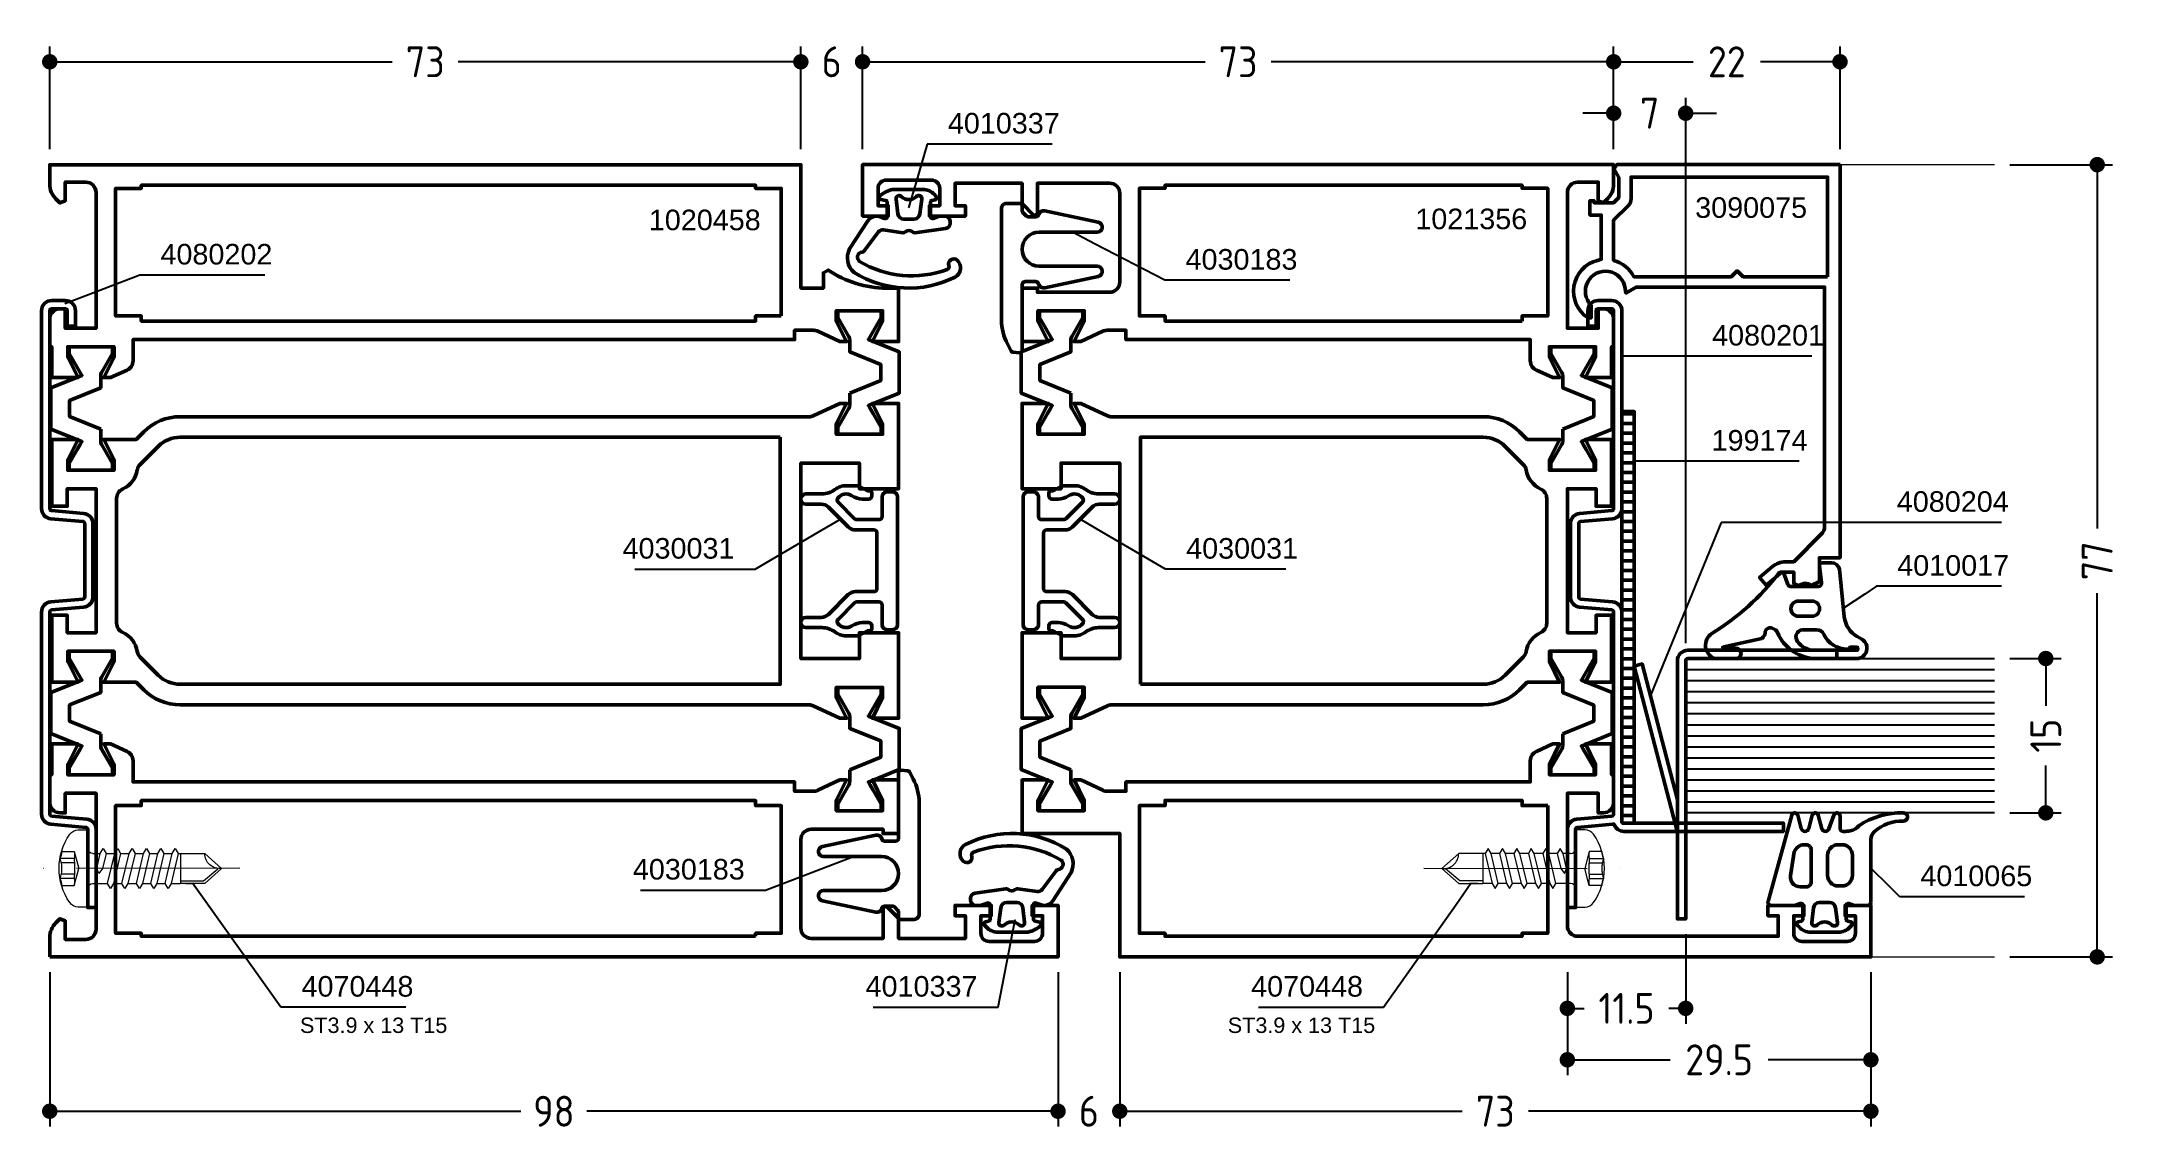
# Model space of a CAD drawing. Header units: millimetres. Extents: x 4 to 206, y 5 to 110.
import ezdxf

# ---------------------------------------------------------------- set-up
doc = ezdxf.new("R2010")
doc.units = ezdxf.units.MM
doc.linetypes.add('CENTER', pattern=[50.8, 31.75, -6.35, 6.35, -6.35])
doc.linetypes.add('HIDDEN', pattern=[9.525, 6.35, -3.175])
for name, color, linetype, lineweight in [('AM_5', 3, 'Continuous', 25), ('AM_C', 50, 'Continuous', 50), ('AM_S', 80, 'Continuous', 50), ('Cent3', 70, 'CENTER', 18), ('CHide4', 10, 'HIDDEN', 13), ('Cont2', 2, 'Continuous', 25), ('Cont3', 70, 'Continuous', 18), ('Cont4', 10, 'Continuous', 13)]:
    doc.layers.add(name, color=color, linetype=linetype, lineweight=lineweight)
doc.styles.add('HBS_DIMTEXTSTYLE', font='isocp.shx')
doc.styles.add('SWISSL', font='swissl.ttf')
doc.dimstyles.new('Konstruktionsschnitt 1-1$0', dxfattribs={"dimscale": 0, "dimtxt": 3, "dimasz": 1.5, "dimexe": 1.5, "dimexo": 1.5, "dimgap": 1.5, "dimtad": 0, "dimdsep": 46, "dimtxsty": 'HBS_DIMTEXTSTYLE', "dimblk": 'PUNKT', "dimcen": 0, "dimclrd": 3, "dimclre": 3, "dimclrt": 2, "dimadec": 1, "dimazin": 2, "dimtfac": 0.7, "dimtofl": 0, "dimtmove": 0, "dimatfit": 3, "dimfxl": 0, "dimtolj": 1, "dimtzin": 0, "dimarcsym": 0})

msp = doc.modelspace()

# ---------------------------------------------------------------- texts
at = {"layer": 'AM_5', "color": 2, "char_height": 2, "attachment_point": 9, "style": 'SWISSL'}
for s, insert in [('3090075', (175.8, 93.301)), ('1020458', (74.1, 92.101)), ('1021356', (148.6, 92.201))]:
    msp.add_mtext(s, dxfattribs=dict(at, insert=insert))

# ---------------------------------------------------------------- blocks, each defined once
blk = doc.blocks.new('WS4070448')
at = {"layer": 'Cent3', "ltscale": 0.5}
blk.add_line((8.05, -14.4), (8.07, 4.66), dxfattribs=at)
at = {"layer": 'CHide4', "ltscale": 0.3}
for p, q in [((7.1, 1.69), (7.1, 3.08)), ((7.51, 1.69), (7.51, 2.97)), ((8.63, 1.69), (8.63, 2.97)), ((9.04, 1.69), (9.04, 3.08))]:
    blk.add_line(p, q, dxfattribs=at)
for points in [[(6.42, 2.92), (6.42, 1.69)], [(9.72, 2.92), (9.72, 1.69)], [(6.42, 1.69), (8.07, 1.25)], [(9.72, 1.69), (8.07, 1.25)]]:
    blk.add_lwpolyline(points, dxfattribs=at)
for centre, radius, start, end in [((6.48, 4.2), 1.28, 267.2848, 298.8872), ((8.07, 5.85), 2.94, 250.6988, 289.3012), ((9.66, 4.2), 1.28, 241.1128, 272.7152), ((6.76, 2.85), 1.21, 253.6643, 286.3357), ((8.07, 11.78), 10.13, 264.4948, 275.5052), ((9.38, 2.85), 1.21, 253.6643, 286.3357)]:
    blk.add_arc(centre, radius, start, end, dxfattribs=at)
at = {"layer": 'Cont4'}
for p, q in [((6.62, -8.64), (6.62, -11)), ((6.62, -8.64), (9.52, -8.64)), ((9.52, -11), (9.52, -8.64)), ((6.62, -11), (8.07, -12.64)), ((8.07, -12.64), (9.52, -11))]:
    blk.add_line(p, q, dxfattribs=at)
blk.add_lwpolyline([(11.39, 2.11, 0.314856), (4.74, 2.11, 0.244912), (4.32, 1.29), (4.32, 0.36), (11.82, 0.36), (11.82, 1.29, 0.244912), (11.39, 2.11, 0.138291)], format="xyb", dxfattribs=at)
for points in [[(6.12, -1.14), (6.62, -1.43), (8.07, -1.08), (8.57, -0.71), (8.07, -0.51), (6.62, -0.85)], [(6.12, -2.54), (6.62, -2.83), (9.52, -2.14), (10.02, -1.85), (9.52, -1.56), (6.62, -2.25)], [(6.12, -3.94), (6.62, -4.23), (9.52, -3.54), (10.02, -3.25), (9.52, -2.96), (6.62, -3.65)], [(6.12, -5.34), (6.62, -5.63), (9.52, -4.94), (10.02, -4.65), (9.52, -4.36), (6.62, -5.05)], [(6.12, -6.74), (6.62, -7.03), (9.52, -6.34), (10.02, -6.05), (9.52, -5.76), (6.62, -6.45)], [(6.12, -8.14), (6.62, -8.43), (9.52, -7.74), (10.02, -7.45), (9.52, -7.16), (6.62, -7.85)]]:
    blk.add_lwpolyline(points, close=True, dxfattribs=at)
for points in [[(6.62, -0.14), (6.62, -0.85)], [(6.62, -1.43), (6.62, -1.85)], [(6.62, -1.43), (6.62, -2.25)], [(6.62, -1.43), (6.62, -2.25)], [(9.52, -0.14), (9.52, -1.56)], [(6.62, -2.83), (6.62, -3.65)], [(9.52, -2.14), (9.52, -2.96)], [(9.52, -3.54), (9.52, -4.36)], [(6.62, -4.23), (6.62, -5.05)], [(6.62, -5.63), (6.62, -6.45)], [(9.52, -4.94), (9.52, -5.76)], [(6.62, -7.03), (6.62, -7.85)], [(9.52, -6.34), (9.52, -7.16)], [(9.52, -7.74), (9.52, -8.64)], [(6.62, -8.43), (6.62, -8.64)], [(6.62, -9.83), (6.62, -10.65)], [(9.27, -8.64), (9.27, -10.89), (8.1, -12.28)], [(9.52, -9.14), (9.52, -9.96)]]:
    blk.add_lwpolyline(points, dxfattribs=at)
for centre, radius, start, end in [((6.12, -0.14), 0.5, 0, 90), ((10.02, -0.14), 0.5, 90, 180), ((6.61, -12.47), 1.47, 353.4244, 89.6688)]:
    blk.add_arc(centre, radius, start, end, dxfattribs=at)
blk = doc.blocks.new('*U27', base_point=(43.9, 167.94))
for p, q in [((43.9, 181.87), (13.9, 181.87)), ((43.9, 180.8), (13.9, 180.8)), ((43.9, 179.73), (13.9, 179.73)), ((43.9, 178.66), (13.9, 178.66)), ((43.9, 177.59), (13.9, 177.59)), ((43.9, 176.51), (13.9, 176.51)), ((43.9, 175.44), (13.9, 175.44)), ((43.9, 174.37), (13.9, 174.37)), ((43.9, 173.3), (13.9, 173.3)), ((43.9, 172.23), (13.9, 172.23)), ((43.9, 171.16), (13.9, 171.16)), ((43.9, 170.09), (13.9, 170.09)), ((43.9, 169.01), (13.9, 169.01))]:
    blk.add_line(p, q)
blk.add_lwpolyline([(13.9, 167.94), (43.9, 167.94), (43.9, 182.94), (13.9, 182.94)])
blk = doc.blocks.new('PUNKT')
at = {"color": 0, "linetype": 'Continuous'}
blk.add_line((-0.5, 0), (-1, 0), dxfattribs=at)
at = {"color": 0, "linetype": 'Continuous', "const_width": 0.5}
blk.add_lwpolyline([(-0.25, 0, 1), (0.25, 0, 1)], format="xyb", close=True, dxfattribs=at)
blk = doc.blocks.new('*D28')
at = {"layer": 'AM_5', "color": 3, "lineweight": -2, "transparency": 16777216}
for p, q in [((195.5, 50.5), (200.5, 50.5)), ((199, 49), (199, 45.91)), ((199, 37), (199, 40.09)), ((195.5, 35.5), (200.5, 35.5))]:
    blk.add_line(p, q, dxfattribs=at)
at = {"layer": 'AM_5', "color": 3, "lineweight": -2, "transparency": 16777216, "xscale": 1.5, "yscale": 1.5, "zscale": 1.5}
for p, rotation in [((199, 50.5), 90), ((199, 35.5), 270)]:
    blk.add_blockref('PUNKT', p, dxfattribs=dict(at, rotation=rotation))
at = {"layer": 'AM_5', "color": 2, "transparency": 16777216, "insert": (199, 43), "char_height": 3, "attachment_point": 5, "rotation": 90, "style": 'HBS_DIMTEXTSTYLE'}
blk.add_mtext('\\A1;15', dxfattribs=at)
blk = doc.blocks.new('*D29')
at = {"layer": 'AM_5', "color": 3, "lineweight": -2, "transparency": 16777216}
for p, q in [((195.5, 98.5), (205.5, 98.5)), ((204, 97), (204, 63.15)), ((204, 23), (204, 56.85)), ((195.5, 21.5), (205.5, 21.5))]:
    blk.add_line(p, q, dxfattribs=at)
at = {"layer": 'AM_5', "color": 3, "lineweight": -2, "transparency": 16777216, "xscale": 1.5, "yscale": 1.5, "zscale": 1.5}
for p, rotation in [((204, 98.5), 90), ((204, 21.5), 270)]:
    blk.add_blockref('PUNKT', p, dxfattribs=dict(at, rotation=rotation))
at = {"layer": 'AM_5', "color": 2, "transparency": 16777216, "insert": (204, 60), "char_height": 3, "attachment_point": 5, "rotation": 90, "style": 'HBS_DIMTEXTSTYLE'}
blk.add_mtext('\\A1;77', dxfattribs=at)
blk = doc.blocks.new('*D30')
at = {"layer": 'AM_5', "color": 3, "lineweight": -2, "transparency": 16777216}
for p, q in [((164, 23.7), (164, 15)), ((152.5, 20), (152.5, 15)), ((154, 16.5), (154.14, 16.5)), ((162.5, 16.5), (162.36, 16.5))]:
    blk.add_line(p, q, dxfattribs=at)
at = {"layer": 'AM_5', "color": 3, "lineweight": -2, "transparency": 16777216, "xscale": 1.5, "yscale": 1.5, "zscale": 1.5, "rotation": 180}
blk.add_blockref('PUNKT', (152.5, 16.5), dxfattribs=at)
at = {"layer": 'AM_5', "color": 3, "lineweight": -2, "transparency": 16777216, "xscale": 1.5, "yscale": 1.5, "zscale": 1.5}
blk.add_blockref('PUNKT', (164, 16.5), dxfattribs=at)
at = {"layer": 'AM_5', "color": 2, "transparency": 16777216, "insert": (158.25, 16.5), "char_height": 3, "attachment_point": 5, "style": 'HBS_DIMTEXTSTYLE'}
blk.add_mtext('\\A1;11.5', dxfattribs=at)
blk = doc.blocks.new('*D31')
at = {"layer": 'AM_5', "color": 3, "lineweight": -2, "transparency": 16777216}
for p, q in [((152.5, 20), (152.5, 10)), ((182, 20), (182, 10)), ((154, 11.5), (162.49, 11.5)), ((180.5, 11.5), (172.01, 11.5))]:
    blk.add_line(p, q, dxfattribs=at)
at = {"layer": 'AM_5', "color": 3, "lineweight": -2, "transparency": 16777216, "xscale": 1.5, "yscale": 1.5, "zscale": 1.5, "rotation": 180}
blk.add_blockref('PUNKT', (152.5, 11.5), dxfattribs=at)
at = {"layer": 'AM_5', "color": 3, "lineweight": -2, "transparency": 16777216, "xscale": 1.5, "yscale": 1.5, "zscale": 1.5}
blk.add_blockref('PUNKT', (182, 11.5), dxfattribs=at)
at = {"layer": 'AM_5', "color": 2, "transparency": 16777216, "insert": (167.25, 11.5), "char_height": 3, "attachment_point": 5, "style": 'HBS_DIMTEXTSTYLE'}
blk.add_mtext('\\A1;29.5', dxfattribs=at)
blk = doc.blocks.new('*D32')
at = {"layer": 'AM_5', "color": 3, "lineweight": -2, "transparency": 16777216}
for p, q in [((109, 20), (109, 5)), ((182, 20), (182, 5)), ((110.5, 6.5), (142.29, 6.5)), ((180.5, 6.5), (148.71, 6.5))]:
    blk.add_line(p, q, dxfattribs=at)
at = {"layer": 'AM_5', "color": 3, "lineweight": -2, "transparency": 16777216, "xscale": 1.5, "yscale": 1.5, "zscale": 1.5, "rotation": 180}
blk.add_blockref('PUNKT', (109, 6.5), dxfattribs=at)
at = {"layer": 'AM_5', "color": 3, "lineweight": -2, "transparency": 16777216, "xscale": 1.5, "yscale": 1.5, "zscale": 1.5}
blk.add_blockref('PUNKT', (182, 6.5), dxfattribs=at)
at = {"layer": 'AM_5', "color": 2, "transparency": 16777216, "insert": (145.5, 6.5), "char_height": 3, "attachment_point": 5, "style": 'HBS_DIMTEXTSTYLE'}
blk.add_mtext('\\A1;73', dxfattribs=at)
blk = doc.blocks.new('*D33')
at = {"layer": 'AM_5', "color": 3, "lineweight": -2, "transparency": 16777216}
for p, q in [((103, 20), (103, 5)), ((109, 20), (109, 5)), ((101.5, 6.5), (100, 6.5)), ((110.5, 6.5), (112, 6.5))]:
    blk.add_line(p, q, dxfattribs=at)
at = {"layer": 'AM_5', "color": 3, "lineweight": -2, "transparency": 16777216, "xscale": 1.5, "yscale": 1.5, "zscale": 1.5}
blk.add_blockref('PUNKT', (103, 6.5), dxfattribs=at)
at = {"layer": 'AM_5', "color": 3, "lineweight": -2, "transparency": 16777216, "xscale": 1.5, "yscale": 1.5, "zscale": 1.5, "rotation": 180}
blk.add_blockref('PUNKT', (109, 6.5), dxfattribs=at)
at = {"layer": 'AM_5', "color": 2, "transparency": 16777216, "insert": (106, 6.5), "char_height": 3, "attachment_point": 5, "style": 'HBS_DIMTEXTSTYLE'}
blk.add_mtext('\\A1;6', dxfattribs=at)
blk = doc.blocks.new('*D34')
at = {"layer": 'AM_5', "color": 3, "lineweight": -2, "transparency": 16777216}
for p, q in [((5, 20), (5, 5)), ((103, 20), (103, 5)), ((6.5, 6.5), (50.79, 6.5)), ((101.5, 6.5), (57.21, 6.5))]:
    blk.add_line(p, q, dxfattribs=at)
at = {"layer": 'AM_5', "color": 3, "lineweight": -2, "transparency": 16777216, "xscale": 1.5, "yscale": 1.5, "zscale": 1.5, "rotation": 180}
blk.add_blockref('PUNKT', (5, 6.5), dxfattribs=at)
at = {"layer": 'AM_5', "color": 3, "lineweight": -2, "transparency": 16777216, "xscale": 1.5, "yscale": 1.5, "zscale": 1.5}
blk.add_blockref('PUNKT', (103, 6.5), dxfattribs=at)
at = {"layer": 'AM_5', "color": 2, "transparency": 16777216, "insert": (54, 6.5), "char_height": 3, "attachment_point": 5, "style": 'HBS_DIMTEXTSTYLE'}
blk.add_mtext('\\A1;98', dxfattribs=at)
blk = doc.blocks.new('*D35')
at = {"layer": 'AM_5', "color": 3, "lineweight": -2, "transparency": 16777216}
for p, q in [((157, 100), (157, 105)), ((164, 52), (164, 105)), ((155.5, 103.5), (154, 103.5)), ((165.5, 103.5), (167, 103.5))]:
    blk.add_line(p, q, dxfattribs=at)
at = {"layer": 'AM_5', "color": 3, "lineweight": -2, "transparency": 16777216, "xscale": 1.5, "yscale": 1.5, "zscale": 1.5}
blk.add_blockref('PUNKT', (157, 103.5), dxfattribs=at)
at = {"layer": 'AM_5', "color": 3, "lineweight": -2, "transparency": 16777216, "xscale": 1.5, "yscale": 1.5, "zscale": 1.5, "rotation": 180}
blk.add_blockref('PUNKT', (164, 103.5), dxfattribs=at)
at = {"layer": 'AM_5', "color": 2, "transparency": 16777216, "insert": (160.5, 103.5), "char_height": 3, "attachment_point": 5, "style": 'HBS_DIMTEXTSTYLE'}
blk.add_mtext('\\A1;7', dxfattribs=at)
blk = doc.blocks.new('*D36')
at = {"layer": 'AM_5', "color": 3, "lineweight": -2, "transparency": 16777216}
for p, q in [((157, 100), (157, 110)), ((179, 100), (179, 110)), ((158.5, 108.5), (164.72, 108.5)), ((177.5, 108.5), (171.28, 108.5))]:
    blk.add_line(p, q, dxfattribs=at)
at = {"layer": 'AM_5', "color": 3, "lineweight": -2, "transparency": 16777216, "xscale": 1.5, "yscale": 1.5, "zscale": 1.5, "rotation": 180}
blk.add_blockref('PUNKT', (157, 108.5), dxfattribs=at)
at = {"layer": 'AM_5', "color": 3, "lineweight": -2, "transparency": 16777216, "xscale": 1.5, "yscale": 1.5, "zscale": 1.5}
blk.add_blockref('PUNKT', (179, 108.5), dxfattribs=at)
at = {"layer": 'AM_5', "color": 2, "transparency": 16777216, "insert": (168, 108.5), "char_height": 3, "attachment_point": 5, "style": 'HBS_DIMTEXTSTYLE'}
blk.add_mtext('\\A1;22', dxfattribs=at)
blk = doc.blocks.new('*D37')
at = {"layer": 'AM_5', "color": 3, "lineweight": -2, "transparency": 16777216}
for p, q in [((84, 100), (84, 110)), ((157, 100), (157, 110)), ((85.5, 108.5), (117.29, 108.5)), ((155.5, 108.5), (123.71, 108.5))]:
    blk.add_line(p, q, dxfattribs=at)
at = {"layer": 'AM_5', "color": 3, "lineweight": -2, "transparency": 16777216, "xscale": 1.5, "yscale": 1.5, "zscale": 1.5, "rotation": 180}
blk.add_blockref('PUNKT', (84, 108.5), dxfattribs=at)
at = {"layer": 'AM_5', "color": 3, "lineweight": -2, "transparency": 16777216, "xscale": 1.5, "yscale": 1.5, "zscale": 1.5}
blk.add_blockref('PUNKT', (157, 108.5), dxfattribs=at)
at = {"layer": 'AM_5', "color": 2, "transparency": 16777216, "insert": (120.5, 108.5), "char_height": 3, "attachment_point": 5, "style": 'HBS_DIMTEXTSTYLE'}
blk.add_mtext('\\A1;73', dxfattribs=at)
blk = doc.blocks.new('*D38')
at = {"layer": 'AM_5', "color": 3, "lineweight": -2, "transparency": 16777216}
for p, q in [((78, 100), (78, 110)), ((84, 100), (84, 110)), ((76.5, 108.5), (75, 108.5)), ((85.5, 108.5), (87, 108.5))]:
    blk.add_line(p, q, dxfattribs=at)
at = {"layer": 'AM_5', "color": 3, "lineweight": -2, "transparency": 16777216, "xscale": 1.5, "yscale": 1.5, "zscale": 1.5}
blk.add_blockref('PUNKT', (78, 108.5), dxfattribs=at)
at = {"layer": 'AM_5', "color": 3, "lineweight": -2, "transparency": 16777216, "xscale": 1.5, "yscale": 1.5, "zscale": 1.5, "rotation": 180}
blk.add_blockref('PUNKT', (84, 108.5), dxfattribs=at)
at = {"layer": 'AM_5', "color": 2, "transparency": 16777216, "insert": (81, 108.5), "char_height": 3, "attachment_point": 5, "style": 'HBS_DIMTEXTSTYLE'}
blk.add_mtext('\\A1;6', dxfattribs=at)
blk = doc.blocks.new('*D39')
at = {"layer": 'AM_5', "color": 3, "lineweight": -2, "transparency": 16777216}
for p, q in [((5, 100), (5, 110)), ((78, 100), (78, 110)), ((6.5, 108.5), (38.29, 108.5)), ((76.5, 108.5), (44.71, 108.5))]:
    blk.add_line(p, q, dxfattribs=at)
at = {"layer": 'AM_5', "color": 3, "lineweight": -2, "transparency": 16777216, "xscale": 1.5, "yscale": 1.5, "zscale": 1.5, "rotation": 180}
blk.add_blockref('PUNKT', (5, 108.5), dxfattribs=at)
at = {"layer": 'AM_5', "color": 3, "lineweight": -2, "transparency": 16777216, "xscale": 1.5, "yscale": 1.5, "zscale": 1.5}
blk.add_blockref('PUNKT', (78, 108.5), dxfattribs=at)
at = {"layer": 'AM_5', "color": 2, "transparency": 16777216, "insert": (41.5, 108.5), "char_height": 3, "attachment_point": 5, "style": 'HBS_DIMTEXTSTYLE'}
blk.add_mtext('\\A1;73', dxfattribs=at)
blk = doc.blocks.new('*S324')
at = {"layer": 'AM_5', "color": 3}
for p, q in [((13.76, 87.77), (8.78, 85.85)), ((25.9, 87.77), (13.76, 87.77))]:
    blk.add_line(p, q, dxfattribs=at)
at = {"layer": 'AM_5', "color": 3, "linetype": 'Continuous'}
blk.add_line((8.78, 85.85), (6.45, 84.96), dxfattribs=at)
at = {"layer": 'AM_5', "color": 2, "insert": (15.76, 88.77), "char_height": 2, "attachment_point": 7, "style": 'SWISSL'}
blk.add_mtext('4080202', dxfattribs=at)
blk = doc.blocks.new('*S325')
at = {"layer": 'AM_5', "color": 3, "linetype": 'Continuous'}
blk.add_line((20.32, 26.61), (18.87, 28.65), dxfattribs=at)
at = {"layer": 'AM_5', "color": 3}
for p, q in [((27.47, 16.61), (20.32, 26.61)), ((39.61, 16.61), (27.47, 16.61))]:
    blk.add_line(p, q, dxfattribs=at)
at = {"layer": 'AM_5', "color": 2, "insert": (29.47, 17.61), "char_height": 2, "attachment_point": 7, "style": 'SWISSL'}
blk.add_mtext('4070448', dxfattribs=at)
blk = doc.blocks.new('ZAHL links')
at = {"layer": 'AM_5', "color": 2, "style": 'SWISSL'}
blk.add_attdef('XXX', (1.85, -2.5), '', height=1.5, dxfattribs=at)
blk = doc.blocks.new('*S326')
at = {"layer": 'AM_5', "color": 3}
for p, q in [((97.17, 16.61), (98.84, 25.14)), ((98.84, 25.14), (98.84, 25.14)), ((85.02, 16.61), (97.17, 16.61))]:
    blk.add_line(p, q, dxfattribs=at)
at = {"layer": 'AM_5', "color": 2, "insert": (95.17, 17.61), "char_height": 2, "attachment_point": 9, "style": 'SWISSL'}
blk.add_mtext('4010337', dxfattribs=at)
blk = doc.blocks.new('*S327')
at = {"layer": 'AM_5', "color": 3, "linetype": 'Continuous'}
blk.add_line((106.61, 90.78), (104.39, 91.93), dxfattribs=at)
at = {"layer": 'AM_5', "color": 3}
for p, q in [((113.39, 87.27), (106.61, 90.78)), ((125.52, 87.27), (113.39, 87.27))]:
    blk.add_line(p, q, dxfattribs=at)
at = {"layer": 'AM_5', "color": 2, "insert": (115.39, 88.27), "char_height": 2, "attachment_point": 7, "style": 'SWISSL'}
blk.add_mtext('4030183', dxfattribs=at)
blk = doc.blocks.new('*S328')
at = {"layer": 'AM_5', "color": 3, "linetype": 'Continuous'}
blk.add_line((107.3, 62.78), (105.14, 64.04), dxfattribs=at)
at = {"layer": 'AM_5', "color": 3}
for p, q in [((113.45, 59.18), (107.3, 62.78)), ((125.15, 59.18), (113.45, 59.18))]:
    blk.add_line(p, q, dxfattribs=at)
at = {"layer": 'AM_5', "color": 2, "insert": (115.45, 60.18), "char_height": 2, "attachment_point": 7, "style": 'SWISSL'}
blk.add_mtext('4030031', dxfattribs=at)
blk = doc.blocks.new('*S329')
at = {"layer": 'AM_5', "color": 3}
for p, q in [((90.29, 100.5), (89.18, 96.7)), ((102.44, 100.5), (90.29, 100.5))]:
    blk.add_line(p, q, dxfattribs=at)
at = {"layer": 'AM_5', "color": 3, "linetype": 'Continuous'}
blk.add_line((89.18, 96.7), (88.48, 94.3), dxfattribs=at)
at = {"layer": 'AM_5', "color": 2, "insert": (92.29, 101.5), "char_height": 2, "attachment_point": 7, "style": 'SWISSL'}
blk.add_mtext('4010337', dxfattribs=at)
blk = doc.blocks.new('*S330')
at = {"layer": 'AM_5', "color": 3, "linetype": 'Continuous'}
blk.add_line((141.68, 26.6), (143.12, 28.65), dxfattribs=at)
at = {"layer": 'AM_5', "color": 3}
for p, q in [((134.64, 16.61), (141.68, 26.6)), ((122.49, 16.61), (134.64, 16.61))]:
    blk.add_line(p, q, dxfattribs=at)
at = {"layer": 'AM_5', "color": 2, "insert": (132.64, 17.61), "char_height": 2, "attachment_point": 9, "style": 'SWISSL'}
blk.add_mtext('4070448', dxfattribs=at)
blk = doc.blocks.new('*S331')
at = {"layer": 'AM_5', "color": 3, "linetype": 'Continuous'}
blk.add_line((181.42, 56.76), (179.34, 55.38), dxfattribs=at)
at = {"layer": 'AM_5', "color": 3}
for p, q in [((182.56, 57.52), (181.42, 56.76)), ((194.71, 57.52), (182.56, 57.52))]:
    blk.add_line(p, q, dxfattribs=at)
at = {"layer": 'AM_5', "color": 2, "insert": (184.56, 58.52), "char_height": 2, "attachment_point": 7, "style": 'SWISSL'}
blk.add_mtext('4010017', dxfattribs=at)
blk = doc.blocks.new('*S332')
at = {"layer": 'AM_5', "color": 3, "linetype": 'Continuous'}
blk.add_line((160.3, 79.89), (157.8, 79.89), dxfattribs=at)
at = {"layer": 'AM_5', "color": 3}
blk.add_line((176.27, 79.89), (160.3, 79.89), dxfattribs=at)
at = {"layer": 'AM_5', "color": 2, "insert": (166.57, 80.89), "char_height": 2, "attachment_point": 7, "style": 'SWISSL'}
blk.add_mtext('4080201', dxfattribs=at)
blk = doc.blocks.new('*S333')
at = {"layer": 'AM_5', "color": 3, "linetype": 'Continuous'}
blk.add_line((161.5, 69.68), (159, 69.68), dxfattribs=at)
at = {"layer": 'AM_5', "color": 3}
blk.add_line((175.04, 69.68), (161.5, 69.68), dxfattribs=at)
at = {"layer": 'AM_5', "color": 2, "insert": (166.52, 70.68), "char_height": 2, "attachment_point": 7, "style": 'SWISSL'}
blk.add_mtext('199174', dxfattribs=at)
blk = doc.blocks.new('*S334')
at = {"layer": 'AM_5', "color": 3}
for p, q in [((167.44, 63.73), (161.51, 49.23)), ((194.68, 63.73), (167.44, 63.73))]:
    blk.add_line(p, q, dxfattribs=at)
at = {"layer": 'AM_5', "color": 3, "linetype": 'Continuous'}
blk.add_line((161.51, 49.23), (160.57, 46.92), dxfattribs=at)
at = {"layer": 'AM_5', "color": 2, "insert": (184.52, 64.73), "char_height": 2, "attachment_point": 7, "style": 'SWISSL'}
blk.add_mtext('4080204', dxfattribs=at)
blk = doc.blocks.new('*S335')
at = {"layer": 'AM_5', "color": 3, "linetype": 'Continuous'}
blk.add_line((183.78, 28.37), (182, 30.12), dxfattribs=at)
at = {"layer": 'AM_5', "color": 3}
for p, q in [((184.81, 27.35), (183.78, 28.37)), ((196.94, 27.35), (184.81, 27.35))]:
    blk.add_line(p, q, dxfattribs=at)
at = {"layer": 'AM_5', "color": 2, "insert": (186.81, 28.35), "char_height": 2, "attachment_point": 7, "style": 'SWISSL'}
blk.add_mtext('4010065', dxfattribs=at)
blk = doc.blocks.new('*S336')
at = {"layer": 'AM_5', "color": 3}
for p, q in [((74.55, 27.99), (83.02, 31.24)), ((83.02, 31.24), (83.02, 31.25)), ((62.42, 27.99), (74.55, 27.99))]:
    blk.add_line(p, q, dxfattribs=at)
at = {"layer": 'AM_5', "color": 2, "insert": (72.55, 28.99), "char_height": 2, "attachment_point": 9, "style": 'SWISSL'}
blk.add_mtext('4030183', dxfattribs=at)
blk = doc.blocks.new('*S337')
at = {"layer": 'AM_5', "color": 3}
for p, q in [((73.55, 59.18), (79.7, 62.78)), ((61.85, 59.18), (73.55, 59.18))]:
    blk.add_line(p, q, dxfattribs=at)
at = {"layer": 'AM_5', "color": 3, "linetype": 'Continuous'}
blk.add_line((79.7, 62.78), (81.86, 64.04), dxfattribs=at)
at = {"layer": 'AM_5', "color": 2, "insert": (71.55, 60.18), "char_height": 2, "attachment_point": 9, "style": 'SWISSL'}
blk.add_mtext('4030031', dxfattribs=at)
blk = doc.blocks.new('WI1021356')
for points in [[(-59.8, 27.2), (-60.81, 29.36, -0.109518), (-60.9, 29.78), (-60.9, 31.6), (-60, 31.6), (-60, 70.9), (-57.94, 70.9, 0.294108), (-57.03, 71.49), (-56.3, 73.1), (-56.3, 73.75), (-58.3, 72.75), (-59.3, 72.75), (-59.3, 77.25), (-58.3, 77.25), (-56.3, 76.25), (-56.3, 78.8), (-59.3, 78.8), (-59.3, 79), (-62, 79, 0.414214), (-63, 78), (-63, 77.5), (-61.1, 77.5), (-61.1, 74.5), (-74, 74.5, -0.414214), (-75, 75.5), (-75, 95), (-73, 95), (-73, 94), (-72, 94), (-72, 97.5), (-73, 97.5), (-73, 96.5), (-74.7, 96.5, -0.414214), (-75.5, 97.3), (-75.5, 101.7, -0.414214), (-74.7, 102.5), (-73, 102.5), (-73, 101.5), (-72, 101.5), (-72, 104), (-77, 104), (-77, 31), (-65, 31), (-65, 21.5), (-59.8, 21.5), (-59.8, 24.05), (-61.8, 23.05), (-62.8, 23.05), (-62.8, 27.55), (-61.8, 27.55), (-59.8, 26.55), (-59.8, 27.2)], [(-55.31, 74.05), (-56.43, 74.05, 0.131652), (-56.83, 73.94), (-58.64, 72.9), (-59.3, 72.9), (-59.3, 77.1), (-58.64, 77.1), (-57.3, 76.33), (-56.81, 76.04), (-56.51, 75.87), (-55.3, 78.87), (-51.3, 78.87), (-50.09, 75.87), (-47.96, 77.1), (-47.3, 77.1), (-47.3, 72.9), (-47.96, 72.9), (-49.77, 73.94, 0.131652), (-50.17, 74.05), (-51.29, 74.05), (-52.52, 77.07), (-54.09, 77.07)], [(-52.5, 66.33, -0.198912), (-51.04, 69.86), (-50.3, 70.6), (-50.3, 73.75), (-48.3, 72.75), (-47.3, 72.75), (-47.3, 77.25), (-48.3, 77.25), (-50.3, 76.25), (-50.3, 78.8), (-43.8, 78.8), (-43.8, 77.3), (-45.5, 77.3), (-45.5, 74.5), (-31.5, 74.5), (-31.5, 77.3), (-33.2, 77.3), (-33.2, 78.8), (-26.7, 78.8), (-26.7, 76.25), (-28.7, 77.25), (-29.7, 77.25), (-29.7, 72.75), (-28.7, 72.75), (-26.7, 73.75), (-26.7, 70.6), (-25.96, 69.86, -0.198912), (-24.5, 66.33), (-24.5, 30.21, 0.109518), (-24.41, 29.79), (-23.2, 27.2), (-23.2, 26.55), (-25.2, 27.55), (-26.2, 27.55), (-26.2, 23.05), (-25.2, 23.05), (-23.2, 24.05), (-23.2, 21.5), (-31.5, 21.5), (-31.5, 25.3), (-29, 25.3), (-29, 31), (-48, 31), (-48, 25.3), (-45.5, 25.3), (-45.5, 21.5), (-53.8, 21.5), (-53.8, 24.05), (-51.8, 23.05), (-50.8, 23.05), (-50.8, 27.55), (-51.8, 27.55), (-53.8, 26.55), (-53.8, 27.2), (-52.59, 29.79, 0.109518), (-52.5, 30.21)], [(-25.71, 74.05), (-26.83, 74.05, 0.131652), (-27.23, 73.94), (-29.04, 72.9), (-29.7, 72.9), (-29.7, 77.1), (-29.04, 77.1), (-27.7, 76.33), (-27.21, 76.04), (-26.91, 75.87), (-25.7, 78.87), (-21.7, 78.87), (-20.49, 75.87), (-18.36, 77.1), (-17.7, 77.1), (-17.7, 72.9), (-18.36, 72.9), (-20.17, 73.94, 0.131652), (-20.57, 74.05), (-21.69, 74.05), (-22.91, 77.07), (-24.49, 77.07)], [(-20.7, 78.8), (-20.7, 76.25), (-18.7, 77.25), (-17.7, 77.25), (-17.7, 72.75), (-18.7, 72.75), (-20.7, 73.75), (-20.7, 73.1), (-19.97, 71.49, 0.294108), (-19.06, 70.9), (-17, 70.9), (-17, 31.6), (-16.1, 31.6), (-16.1, 29.78, -0.109518), (-16.19, 29.36), (-17.2, 27.2), (-17.2, 26.55), (-15.2, 27.55), (-14.2, 27.55), (-14.2, 23.05), (-15.2, 23.05), (-17.2, 24.05), (-17.2, 21.5), (-12, 21.5), (-12, 23), (-12.4, 23), (-12.4, 30, -0.414214), (-11.4, 31), (-2.8, 31, -0.414214), (-1.8, 30), (-1.8, 23), (-4.8, 23), (-4.94, 22.66), (-3.78, 21.5), (-1.8, 21.5), (-1.8, 15), (-4, 15), (-4, 16), (-5, 16), (-5, 12.5), (-4, 12.5), (-4, 13.5), (-2.3, 13.5, -0.414214), (-1.5, 12.7), (-1.5, 8.3, -0.414214), (-2.3, 7.5), (-4, 7.5), (-4, 8.5), (-5, 8.5), (-5, 6), (0, 6), (0, 79), (-1.9, 79, 0.198912), (-3.31, 78.41), (-3.71, 78.01), (-3.5, 77.5), (-1.7, 77.5), (-1.7, 75.5, -0.414214), (-2.7, 74.5), (-15.9, 74.5), (-15.9, 77.5), (-14, 77.5), (-14, 78, 0.414214), (-15, 79), (-17.7, 79), (-17.7, 78.8), (-20.7, 78.8)], [(-50.5, 33), (-26.5, 33), (-26.5, 66.33, 0.198912), (-27.38, 68.45), (-29.14, 70.21, 0.154989), (-29.67, 70.49, -0.248244), (-31.53, 71.91, 0.293963), (-32.44, 72.5), (-44.57, 72.5, 0.293963), (-45.48, 71.91, -0.248244), (-47.33, 70.49, 0.154989), (-47.86, 70.21), (-49.62, 68.45, 0.198912), (-50.5, 66.33)], [(-58.81, 26.25), (-59.93, 26.25, -0.131652), (-60.33, 26.36), (-62.14, 27.4), (-62.8, 27.4), (-62.8, 23.2), (-62.14, 23.2), (-60.8, 23.97), (-60.31, 24.26), (-60.01, 24.43), (-58.8, 21.43), (-54.8, 21.43), (-53.59, 24.43), (-51.46, 23.2), (-50.8, 23.2), (-50.8, 27.4), (-51.46, 27.4), (-53.27, 26.36, -0.131652), (-53.67, 26.25), (-54.79, 26.25), (-56.02, 23.23), (-57.59, 23.23)], [(-22.21, 26.25), (-23.33, 26.25, -0.131652), (-23.73, 26.36), (-25.54, 27.4), (-26.2, 27.4), (-26.2, 23.2), (-25.54, 23.2), (-24.2, 23.97), (-23.71, 24.26), (-23.41, 24.43), (-22.2, 21.43), (-18.2, 21.43), (-16.99, 24.43), (-14.86, 23.2), (-14.2, 23.2), (-14.2, 27.4), (-14.86, 27.4), (-16.67, 26.36, -0.131652), (-17.07, 26.25), (-18.19, 26.25), (-19.42, 23.23), (-20.99, 23.23)]]:
    blk.add_lwpolyline(points, format="xyb", close=True)
for points in [[(-62.3, 72.6), (-74.7, 72.6), (-74.7, 70.1), (-75, 70.1), (-75, 35.4), (-74.7, 35.4), (-74.7, 32.9), (-62.3, 32.9), (-62.3, 35.4), (-61.8, 35.4), (-61.8, 70.1), (-62.3, 70.1), (-62.3, 72.6)], [(-15.2, 70.1), (-14.7, 70.1), (-14.7, 72.6), (-2.3, 72.6), (-2.3, 70.1), (-2, 70.1), (-2, 35.4), (-2.3, 35.4), (-2.3, 32.9), (-14.7, 32.9), (-14.7, 35.4), (-15.2, 35.4), (-15.2, 70.1)]]:
    blk.add_lwpolyline(points, close=True)
blk = doc.blocks.new('WI3090075')
for points in [[(0, 22), (0, 0.3), (-0.45, 0.04), (-1.25, 0.5), (-3.2, 0.5), (-3.7, 0), (-3.7, -1.9), (-3.5, -1.9), (-3.5, -2.3), (-4.9, -2.3), (-4.9, -1.2), (-9.2, -1.2), (-9.3, -1.57, -0.652679), (-14.9, -2.49), (-14.9, -2.2), (-13.66, -2.2, 1.382111), (-12.04, 1.13), (-12.48, 1.19), (-11.9, 2.2), (-11.9, 20.5), (-35.19, 20.5, 0.198912), (-35.89, 20.21), (-38.6, 17.5), (-38.6, 16.71, -0.176327), (-39.07, 15.43), (-40.12, 14.18), (-40.88, 14.82), (-39.6, 16.35), (-39.6, 17.5), (-40.7, 17.5), (-40.93, 17.99, 0.339409), (-40.9, 19.21), (-40.5, 20), (-38.2, 20), (-38.2, 22), (0, 22)], [(-10.9, 20.8), (-10.9, 12.58), (-10.32, 12), (-10.9, 11.42), (-10.9, 1.97, -0.213458), (-9.31, 0), (-5.4, 0), (-3.99, 1.41, -0.198912), (-3.28, 1.7), (-1.2, 1.7), (-1.2, 20.8), (-10.9, 20.8)]]:
    blk.add_lwpolyline(points, format="xyb", close=True)
blk = doc.blocks.new('WI1020458')
for points in [[(-59.3, 104), (-62, 104, 0.414214), (-63, 103), (-63, 102.5), (-61.1, 102.5), (-61.1, 99.5), (-74.3, 99.5, -0.414214), (-75.3, 100.5), (-75.3, 102.5), (-73.5, 102.5), (-73.29, 103.01), (-73.69, 103.41, 0.198912), (-75.11, 104), (-77, 104), (-77, 31), (-65, 31), (-65, 28.8), (-66.5, 28.8), (-66.75, 28.33, -0.151177), (-65, 22.68), (-65, 21.5), (-59.8, 21.5), (-59.8, 24.05), (-61.8, 23.05), (-62.8, 23.05), (-62.8, 27.55), (-61.8, 27.55), (-59.8, 26.55), (-59.8, 27.2), (-60.81, 29.36, -0.109518), (-60.9, 29.78), (-60.9, 31.6), (-60, 31.6), (-60, 95.9), (-57.94, 95.9, 0.294108), (-57.03, 96.49), (-56.3, 98.1), (-56.3, 98.75), (-58.3, 97.75), (-59.3, 97.75), (-59.3, 102.25), (-58.3, 102.25), (-56.3, 101.25), (-56.3, 103.8), (-59.3, 103.8), (-59.3, 104)], [(-51.29, 99.05), (-50.17, 99.05, -0.131652), (-49.77, 98.94), (-47.96, 97.9), (-47.3, 97.9), (-47.3, 102.1), (-47.96, 102.1), (-49.3, 101.33), (-49.79, 101.04), (-50.09, 100.87), (-51.3, 103.88), (-55.3, 103.88), (-56.51, 100.87), (-58.64, 102.1), (-59.3, 102.1), (-59.3, 97.9), (-58.64, 97.9), (-56.83, 98.94, -0.131652), (-56.43, 99.05), (-55.31, 99.05), (-54.09, 102.08), (-52.52, 102.08)], [(-52.5, 91.33, -0.198912), (-51.04, 94.86), (-50.3, 95.6), (-50.3, 98.75), (-48.3, 97.75), (-47.3, 97.75), (-47.3, 102.25), (-48.3, 102.25), (-50.3, 101.25), (-50.3, 103.8), (-43.8, 103.8), (-43.8, 102.3), (-45.5, 102.3), (-45.5, 99.5), (-31.5, 99.5), (-31.5, 102.3), (-33.2, 102.3), (-33.2, 103.8), (-26.7, 103.8), (-26.7, 101.25), (-28.7, 102.25), (-29.7, 102.25), (-29.7, 97.75), (-28.7, 97.75), (-26.7, 98.75), (-26.7, 95.6), (-25.96, 94.86, -0.198912), (-24.5, 91.33), (-24.5, 30.21, 0.109518), (-24.41, 29.79), (-23.2, 27.2), (-23.2, 26.55), (-25.2, 27.55), (-26.2, 27.55), (-26.2, 23.05), (-25.2, 23.05), (-23.2, 24.05), (-23.2, 21.5), (-31.5, 21.5), (-31.5, 25.3), (-29, 25.3), (-29, 31), (-48, 31), (-48, 25.3), (-45.5, 25.3), (-45.5, 21.5), (-53.8, 21.5), (-53.8, 24.05), (-51.8, 23.05), (-50.8, 23.05), (-50.8, 27.55), (-51.8, 27.55), (-53.8, 26.55), (-53.8, 27.2), (-52.59, 29.79, 0.109518), (-52.5, 30.21)], [(-21.69, 99.05), (-20.57, 99.05, -0.131652), (-20.17, 98.94), (-18.36, 97.9), (-17.7, 97.9), (-17.7, 102.1), (-18.36, 102.1), (-19.7, 101.33), (-20.19, 101.04), (-20.49, 100.87), (-21.7, 103.88), (-25.7, 103.88), (-26.91, 100.87), (-29.04, 102.1), (-29.7, 102.1), (-29.7, 97.9), (-29.04, 97.9), (-27.23, 98.94, -0.131652), (-26.83, 99.05), (-25.71, 99.05), (-24.49, 102.08), (-22.91, 102.08)], [(0, 104), (-1.9, 104, 0.198912), (-3.31, 103.41), (-3.71, 103.01), (-3.5, 102.5), (-1.7, 102.5), (-1.7, 100.5, -0.414214), (-2.7, 99.5), (-15.9, 99.5), (-15.9, 102.5), (-14, 102.5), (-14, 103, 0.414214), (-15, 104), (-17.7, 104), (-17.7, 103.8), (-20.7, 103.8), (-20.7, 101.25), (-18.7, 102.25), (-17.7, 102.25), (-17.7, 97.75), (-18.7, 97.75), (-20.7, 98.75), (-20.7, 98.1), (-19.97, 96.49, 0.294108), (-19.06, 95.9), (-17, 95.9), (-17, 31.6), (-16.1, 31.6), (-16.1, 29.78, -0.109518), (-16.19, 29.36), (-17.2, 27.2), (-17.2, 26.55), (-15.2, 27.55), (-14.2, 27.55), (-14.2, 23.05), (-15.2, 23.05), (-17.2, 24.05), (-17.2, 21.5), (-12, 21.5), (-12, 23), (-12.4, 23), (-12.4, 30, -0.414214), (-11.4, 31), (-2.8, 31, -0.414214), (-1.8, 30), (-1.8, 23), (-4.8, 23), (-4.94, 22.66), (-3.78, 21.5), (-1.8, 21.5), (-1.8, 15), (-4, 15), (-4, 16), (-5, 16), (-5, 12.5), (-4, 12.5), (-4, 13.5), (-2.3, 13.5, -0.414214), (-1.5, 12.7), (-1.5, 8.3, -0.414214), (-2.3, 7.5), (-4, 7.5), (-4, 8.5), (-5, 8.5), (-5, 6), (0, 6)], [(-50.5, 33), (-26.5, 33), (-26.5, 91.33, 0.198912), (-27.38, 93.45), (-29.14, 95.21, 0.154989), (-29.67, 95.49, -0.248244), (-31.53, 96.91, 0.293963), (-32.44, 97.5), (-44.57, 97.5, 0.293963), (-45.48, 96.91, -0.248244), (-47.33, 95.49, 0.154989), (-47.86, 95.21), (-49.62, 93.45, 0.198912), (-50.5, 91.33)], [(-54.79, 26.25), (-53.67, 26.25, 0.131652), (-53.27, 26.36), (-51.46, 27.4), (-50.8, 27.4), (-50.8, 23.2), (-51.46, 23.2), (-52.8, 23.97), (-53.29, 24.26), (-53.59, 24.43), (-54.8, 21.43), (-58.8, 21.43), (-60.01, 24.43), (-62.14, 23.2), (-62.8, 23.2), (-62.8, 27.4), (-62.14, 27.4), (-60.33, 26.36, 0.131652), (-59.93, 26.25), (-58.81, 26.25), (-57.59, 23.23), (-56.02, 23.23)], [(-18.19, 26.25), (-17.07, 26.25, 0.131652), (-16.67, 26.36), (-14.86, 27.4), (-14.2, 27.4), (-14.2, 23.2), (-14.86, 23.2), (-16.2, 23.97), (-16.69, 24.26), (-16.99, 24.43), (-18.2, 21.43), (-22.2, 21.43), (-23.41, 24.43), (-25.54, 23.2), (-26.2, 23.2), (-26.2, 27.4), (-25.54, 27.4), (-23.73, 26.36, 0.131652), (-23.33, 26.25), (-22.21, 26.25), (-20.99, 23.23), (-19.41, 23.23)]]:
    blk.add_lwpolyline(points, format="xyb", close=True)
for points in [[(-62.3, 32.9), (-74.7, 32.9), (-74.7, 35.4), (-75, 35.4), (-75, 95.1), (-74.7, 95.1), (-74.7, 97.6), (-62.3, 97.6), (-62.3, 95.1), (-61.8, 95.1), (-61.8, 35.4), (-62.3, 35.4), (-62.3, 32.9)], [(-2, 35.4), (-2.3, 35.4), (-2.3, 32.9), (-14.7, 32.9), (-14.7, 35.4), (-15.2, 35.4), (-15.2, 95.1), (-14.7, 95.1), (-14.7, 97.6), (-2.3, 97.6), (-2.3, 95.1), (-2, 95.1)]]:
    blk.add_lwpolyline(points, close=True)
blk = doc.blocks.new('WI4010017')
for points in [[(-3.46, 2.42, -0.240056), (-5.37, 3.66), (-5.63, 4.12, 0.767327), (-7.5, 3.62), (-7.5, -0.35, 0.286745), (-5.25, -3.94), (-4.85, -4.14, -0.149451), (-4.72, -4.26), (-4.57, -4.53, -0.57735), (-5, -5.28), (-5.12, -5.28), (-5.16, -5.31, 0.158399), (-5.55, -5.6), (-6.36, -9.28, -0.113567), (-6.42, -9.4, -0.190093), (-6.5, -9.19), (-6.5, -8.12, 1), (-7.5, -8.12), (-7.5, -10.18, 0.009709), (-7.5, -10.22, 0.587918), (-5.07, -10.47, -0.09166), (0.81, -3.93, 0.553622), (0.7, -3.44), (-0.3, -3.07, -0.315299), (-0.5, -2.79), (-0.5, -0.1, -0.449698), (-0.16, 0.2), (1.46, 0, 0.449698), (1.8, 0.3), (1.8, 1.16, 0.354573), (1.17, 1.94), (-3.46, 2.42)], [(-4.7, -0.28, 0.292811), (-5.16, 0.44, -0.290987), (-6.6, 2.71), (-6.6, 2.92), (-6.5, 2.92, 0.414214), (-6.4, 3.02), (-6.4, 3.62, 0.414214), (-6.5, 3.72), (-6.6, 3.72, 0.414214), (-6.7, 3.62), (-6.7, -0.48, 0.244698), (-5.85, -2.12), (-5.8, -2.15, 0.673804), (-4.71, -1.45), (-4.7, -0.28)], [(-1.91, -0.73, 1.006711), (-3.4, -0.73), (-3.4, -2.03, 1.006711), (-1.91, -2.03), (-1.91, -0.73)], [(-1.91, -0.73, 1.006711), (-3.4, -0.73), (-3.4, -2.03, 1.006711), (-1.91, -2.03), (-1.91, -0.73)]]:
    blk.add_lwpolyline(points, format="xyb", close=True)
blk = doc.blocks.new('WI4010065')
for points in [[(0.3, 0, 0.414214), (0, -0.3), (0, -1.62), (0.19, -2.13, -0.520567), (0, -2.4), (-1.33, -2.4, -0.36397), (-1.53, -2.23), (-1.58, -1.97, 0.594937), (-1.91, -1.85), (-2.12, -2.05, 0.208), (-2.6, -3.15), (-2.6, -5.85, 0.208), (-2.12, -6.95), (-1.91, -7.15, 0.594937), (-1.58, -7.03), (-1.53, -6.77, -0.36397), (-1.33, -6.6), (0, -6.6, -0.520567), (0.19, -6.87), (0, -7.38), (0, -9.7, 0.505497), (0.39, -9.99), (8.79, -7.69, 0.751737), (8.78, -7.11), (7.47, -6.76, -0.767327), (7.47, -6.04), (8.78, -5.69, 0.767327), (8.78, -5.11), (7.46, -4.76, -0.767327), (7.46, -4.08), (8.78, -3.59, 0.876976), (8.7, -3), (7.5, -3, -0.414214), (7.2, -2.7), (7.2, -2.48, -0.051818), (7.23, -2.17, -0.225446), (7.75, -1.18, 0.150709), (9, 3.17, 1.016945), (8.2, 3.15, -0.195341), (7.16, 0.33, -0.211259), (6.42, 0)], [(4.9, -1.8, -0.414214), (5.9, -2.8), (5.9, -3.2, -0.414214), (4.9, -4.2), (2.9, -4.2, -0.414214), (1.9, -3.2), (1.9, -2.8, -0.414214), (2.9, -1.8)], [(0.3, -4.98), (0.3, -4.02, 0.378866), (-0.23, -3.43), (-1.66, -3.25, 0.717695), (-1.91, -3.76, -0.421053), (-1.91, -5.24, 0.717695), (-1.66, -5.75), (-0.23, -5.57, 0.378866)], [(5.4, -5.8, -0.414214), (5.9, -6.3), (5.9, -6.49, -0.328465), (5.2, -7.44), (3.1, -7.78, -0.505497), (1.8, -6.83), (1.8, -6.3, -0.414214), (2.3, -5.8)]]:
    blk.add_lwpolyline(points, format="xyb", close=True)
blk = doc.blocks.new('WI4010337')
for points in [[(3, -2.6, -0.059278), (2.91, -2.59, -0.117049), (1.67, -1.96, -0.635393), (1.77, -1.61), (2.23, -1.53, 0.36397), (2.4, -1.33), (2.4, 0.04, 0.520567), (2.13, 0.23), (1.55, 0.02, -0.087489), (1.45, 0), (1.34, 0, -0.254502), (0.5, 0.46), (-1.26, 3.19, -0.346313), (-0.82, 5.48, -0.262362), (8.99, 5.92, -0.532594), (9.19, 4.28, -0.763093), (8.39, 4.81, 0.405422), (8.21, 5.19, 0.226764), (-0.3, 4.4, 0.686875), (-0.04, 3.5, -0.213671), (0.17, 3.38), (1.56, 1.54, 0.272627), (2.03, 1.35), (3.91, 1.62, -0.228564), (4.16, 1.54, 0.398435), (4.84, 1.54, -0.228564), (5.09, 1.62), (8.07, 1.2, -0.373635), (8.5, 0.7), (8.5, 0.5, -0.414214), (8, 0), (7.55, 0, -0.087489), (7.45, 0.02), (6.87, 0.23, 0.520567), (6.6, 0.04), (6.6, -1.33, 0.36397), (6.77, -1.53), (7.03, -1.58, -0.594937), (7.15, -1.91), (6.95, -2.12, -0.208), (5.85, -2.6)], [(4.98, 0.3, -0.378866), (5.57, -0.23), (5.75, -1.66, -0.717695), (5.24, -1.91, 0.421053), (3.76, -1.91, -0.717695), (3.25, -1.66), (3.43, -0.23, -0.378866), (4.02, 0.3)]]:
    blk.add_lwpolyline(points, format="xyb", close=True)
blk = doc.blocks.new('WI4030031')
blk.add_lwpolyline([(6.2, -9.4, 0.414214), (6.7, -8.9), (6.7, -8.4, 0.414214), (6.2, -7.9), (4.3, -7.9, -0.414214), (4, -7.6), (4, -5.44, -0.198912), (4.09, -5.23), (5.7, -3.62, -0.366985), (6.08, -3.59, -0.409938), (6.32, -4.97, 0.152896), (6, -6), (6, -6.6, 0.414214), (6.3, -6.9), (6.6, -6.9, 0.414214), (6.8, -6.7), (6.8, -6.55, -0.131652), (6.84, -6.4), (7.26, -5.67, 0.131652), (7.3, -5.52), (7.3, -4.4, 0.166731), (6.92, -3.3, -0.166731), (6.5, -2.07), (6.5, -0.5, 1), (5.5, -0.5), (5.5, -1.99, -0.198912), (5.21, -2.69), (3.29, -4.61, 0.198912), (3, -5.31), (3, -7.1, -0.414214), (2.7, -7.4), (-2.7, -7.4, -0.414214), (-3, -7.1), (-3, -5.31, 0.198912), (-3.29, -4.61), (-5.21, -2.69, -0.198912), (-5.5, -1.99), (-5.5, -0.5, 1), (-6.5, -0.5), (-6.5, -2.07, -0.166731), (-6.92, -3.3, 0.166731), (-7.3, -4.4), (-7.3, -5.52, 0.131652), (-7.26, -5.67), (-6.84, -6.4, -0.131652), (-6.8, -6.55), (-6.8, -6.7, 0.414214), (-6.6, -6.9), (-6.3, -6.9, 0.414214), (-6, -6.6), (-6, -6, 0.152896), (-6.32, -4.97, -0.409938), (-6.08, -3.59, -0.366985), (-5.7, -3.62), (-4.09, -5.23, -0.198912), (-4, -5.44), (-4, -7.6, -0.414214), (-4.3, -7.9), (-6.2, -7.9, 0.414214), (-6.7, -8.4), (-6.7, -8.9, 0.414214), (-6.2, -9.4), (6.2, -9.4)], format="xyb", close=True)
blk = doc.blocks.new('WI4030183')
blk.add_lwpolyline([(7.3, 2, -0.414214), (7.8, 1.5), (7.8, 0.2, -0.414214), (7.6, 0), (7.08, 0, 0.198912), (6.94, -0.06), (6.59, -0.41, 0.198912), (6.5, -0.62), (6.5, -1.33, 0.341999), (6.73, -1.62, -0.401322), (7.09, -2.2), (5.99, -7.4, -0.900845), (5, -7.3), (5, -1.65, 1), (1.7, -1.65), (1.7, -7.3, -0.900845), (0.71, -7.4), (-0.39, -2.2, -0.401322), (-0.03, -1.62, 0.341999), (0.2, -1.33), (0.2, -0.3, 0.445229), (-0.13, 0), (-6.51, 0, -0.445229), (-6.71, 0.22), (-6.64, 0.89, -0.249328), (-6.54, 1.05), (-5.85, 1.41, -0.120826), (-3.54, 2), (7.3, 2)], format="xyb", close=True)
blk = doc.blocks.new('WI4080201')
blk.add_lwpolyline([(-49, 1, 0.414214), (-48.8, 0.8), (-28.48, 0.8, -0.388879), (-27.49, -0.11), (-27.22, -3.22, 0.388879), (-27.02, -3.4), (-19.88, -3.4, 0.388879), (-19.68, -3.22), (-19.41, -0.11, -0.388879), (-18.42, 0.8), (0.8, 0.8, -0.414214), (1.8, -0.2), (1.8, -1.5, -0.414214), (0.8, -2.5), (-0.7, -2.5), (-0.7, -1.7), (0.8, -1.7, 0.414214), (1, -1.5), (1, -0.2, 0.414214), (0.8, 0), (-18.42, 0, 0.388879), (-18.62, -0.18), (-18.89, -3.29, -0.388879), (-19.88, -4.2), (-27.02, -4.2, -0.388879), (-28.01, -3.29), (-28.28, -0.18, 0.388879), (-28.48, 0), (-48.12, 0, 0.388879), (-48.32, -0.18), (-48.61, -3.59, -0.388879), (-49.61, -4.5), (-57.2, -4.5), (-57.2, -3.7), (-49.61, -3.7, 0.388879), (-49.41, -3.52), (-49.11, -0.11, -0.039327), (-49.09, 0.04, -0.331311), (-49.8, 1), (-49.8, 16.5), (-49, 16.5), (-49, 1)], format="xyb", close=True)
blk = doc.blocks.new('WI4080202')
blk.add_lwpolyline([(-48.32, -0.18), (-48.61, -3.59, -0.388879), (-49.61, -4.5), (-57.2, -4.5), (-57.2, -3.7), (-49.61, -3.7, 0.388879), (-49.41, -3.52), (-49.11, -0.11, -0.388879), (-48.12, 0.8), (-28.48, 0.8, -0.388879), (-27.49, -0.11), (-27.22, -3.22, 0.388879), (-27.02, -3.4), (-19.88, -3.4, 0.388879), (-19.68, -3.22), (-19.41, -0.11, -0.388879), (-18.42, 0.8), (0.8, 0.8, -0.414214), (1.8, -0.2), (1.8, -1.5, -0.414214), (0.8, -2.5), (-0.7, -2.5), (-0.7, -1.7), (0.8, -1.7, 0.414214), (1, -1.5), (1, -0.2, 0.414214), (0.8, 0), (-18.42, 0, 0.388879), (-18.62, -0.18), (-18.89, -3.29, -0.388879), (-19.88, -4.2), (-27.02, -4.2, -0.388879), (-28.01, -3.29), (-28.28, -0.18, 0.388879), (-28.48, 0), (-48.12, 0, 0.388879), (-48.32, -0.18)], format="xyb", close=True)
blk = doc.blocks.new('WI4080204')
blk.add_lwpolyline([(0.8, 0.2, -0.414214), (-0.2, -0.8), (-25.3, -0.8), (-25.3, 0), (-0.2, 0, 0.414214), (0, 0.2), (0, 14.7), (0.8, 14.7), (0.8, 0.2)], format="xyb", close=True)
blk.add_lwpolyline([(-13.72, -0.8), (-0.53, -4.23), (-0.74, -5), (-16.9, -0.8)])
blk = doc.blocks.new('WI199174')
h = blk.add_hatch()
h.set_pattern_fill('LINE', color=256, scale=0.3, angle=90)
h.paths.add_polyline_path([(0, 1.2), (0, 0), (40, 0), (40, 1.2)])
blk.add_lwpolyline([(0, 1.2), (0, 0), (40, 0), (40, 1.2)], close=True)

# ---------------------------------------------------------------- dimensions: what is measured, and where the dimension line sits
at = {"layer": 'AM_5'}
for base, p1, p2, picture, middle in [((78, 108.501), (5, 98.501), (78, 98.501), '*D39', (41.5, 108.501)), ((157, 108.501), (84, 98.501), (157, 98.501), '*D37', (120.5, 108.501)), ((179, 108.501), (157, 98.501), (179, 98.501), '*D36', (168, 108.501)), ((103, 6.5), (5, 21.5), (103, 21.501), '*D34', (54, 6.5)), ((182, 6.5), (109, 21.5), (182, 21.5), '*D32', (145.5, 6.5)), ((182, 11.5), (152.5, 21.5), (182, 21.5), '*D31', (167.25, 11.5))]:
    dim = msp.add_linear_dim(base=base, p1=p1, p2=p2, dimstyle='Konstruktionsschnitt 1-1$0', override={"dimscale": 1}, dxfattribs=at)
    dim.commit()
    dim.dimension.update_dxf_attribs({"geometry": picture, "text_midpoint": middle})
for base, p1, p2, picture, middle in [((84, 108.501), (78, 98.501), (84, 98.501), '*D38', (81, 108.501)), ((164, 103.501), (157, 98.501), (164, 50.498), '*D35', (160.5, 103.501)), ((152.5, 16.5), (164, 25.2), (152.5, 21.5), '*D30', (158.25, 16.5)), ((109, 6.5), (103, 21.501), (109, 21.5), '*D33', (106, 6.5))]:
    dim = msp.add_linear_dim(base=base, p1=p1, p2=p2, dimstyle='Konstruktionsschnitt 1-1$0', override={"dimscale": 1}, dxfattribs=at)
    dim.commit()
    dim.dimension.update_dxf_attribs({"geometry": picture, "text_midpoint": middle, "dimtype": 160})
dim = msp.add_linear_dim(base=(204, 98.501), p1=(194, 21.5), p2=(194, 98.501), angle=90, dimstyle='Konstruktionsschnitt 1-1$0', override={"dimscale": 1}, dxfattribs=at)
dim.commit()
dim.dimension.update_dxf_attribs({"geometry": '*D29', "text_midpoint": (204, 60.001), "dimtype": 160})
dim = msp.add_linear_dim(base=(199, 50.498), p1=(194, 35.498), p2=(194, 50.498), angle=90, dimstyle='Konstruktionsschnitt 1-1$0', override={"dimscale": 1}, dxfattribs=at)
dim.commit()
dim.dimension.update_dxf_attribs({"geometry": '*D28', "text_midpoint": (199, 42.998)})

# ---------------------------------------------------------------- linework, layer by layer
at = {"layer": 'Cont3'}
for p, q in [((179, 98.501), (194, 98.501)), ((182, 21.5), (194, 21.5))]:
    msp.add_line(p, q, dxfattribs=at)

# ---------------------------------------------------------------- block references
at = {"xscale": -1, "rotation": 90}
msp.add_blockref('WS4070448', (9.061, 38.163), dxfattribs=at)
at = {"rotation": 270}
msp.add_blockref('WS4070448', (152.939, 38.163), dxfattribs=at)
at = {"layer": 'AM_5'}
for name in ['*S329', '*S324', '*S327', '*S332', '*S333', '*S334', '*S337', '*S328', '*S331', '*S336', '*S335', '*S325', '*S330', '*S326']:
    msp.add_blockref(name, (0, 0), dxfattribs=at)
at = {"layer": 'AM_C', "xscale": -1}
for name, p, rotation in [('WI4010337', (84, 93.501), 180), ('WI4080201', (157, 83.501), 270), ('WI4030031', (109, 60), 270), ('WI4010017', (177, 58.001), 270), ('WI4080204', (164, 50.498), 270), ('WI4010065', (182, 26.5), 270)]:
    msp.add_blockref(name, p, dxfattribs=dict(at, rotation=rotation))
at = {"layer": 'AM_C'}
for name, p, rotation in [('WI4030183', (99.5, 86.929), 89.99999999999999), ('WI4080202', (5, 83.501), 89.99999999999999), ('WI199174', (159, 34.501), 89.99999999999999), ('WI4030031', (78, 60), 89.99999999999999), ('WI4030183', (87.5, 32.944), 270)]:
    msp.add_blockref(name, p, dxfattribs=dict(at, rotation=rotation))
at = {"layer": 'AM_C', "xscale": -1}
msp.add_blockref('WI4010337', (103, 26.501), dxfattribs=at)
at = {"layer": 'AM_S', "xscale": -1}
for name, p, rotation in [('WI1020458', (109, 21.5), 90), ('WI1021356', (78, 98.501), 270), ('WI3090075', (157, 98.501), 270)]:
    msp.add_blockref(name, p, dxfattribs=dict(at, rotation=rotation))
at = {"layer": 'Cont2', "xscale": -1}
msp.add_blockref('*U27', (164, 35.498), dxfattribs=at)
at = {"layer": 'Cont3'}
msp.add_blockref('ZAHL links', (27.469, 16.606), dxfattribs=at).add_auto_attribs({'XXX': 'ST3.9 x 13 T15'})
ref = msp.add_blockref('ZAHL links', (134.638, 16.606), dxfattribs=dict(at, xscale=-1))
ref.add_attrib('XXX', 'ST3.9 x 13 T15', (119.497, 14.106), dxfattribs={"layer": 'AM_5', "color": 2, "height": 1.5, "style": 'SWISSL'})

msp.set_redraw_order([(e.dxf.handle, doc.entitydb.next_handle()) for e in msp.query("TEXT MTEXT ATTDEF DIMENSION ARC_DIMENSION")])  # texts and dimensions are drawn at this point

doc.saveas('drawing.dxf')
